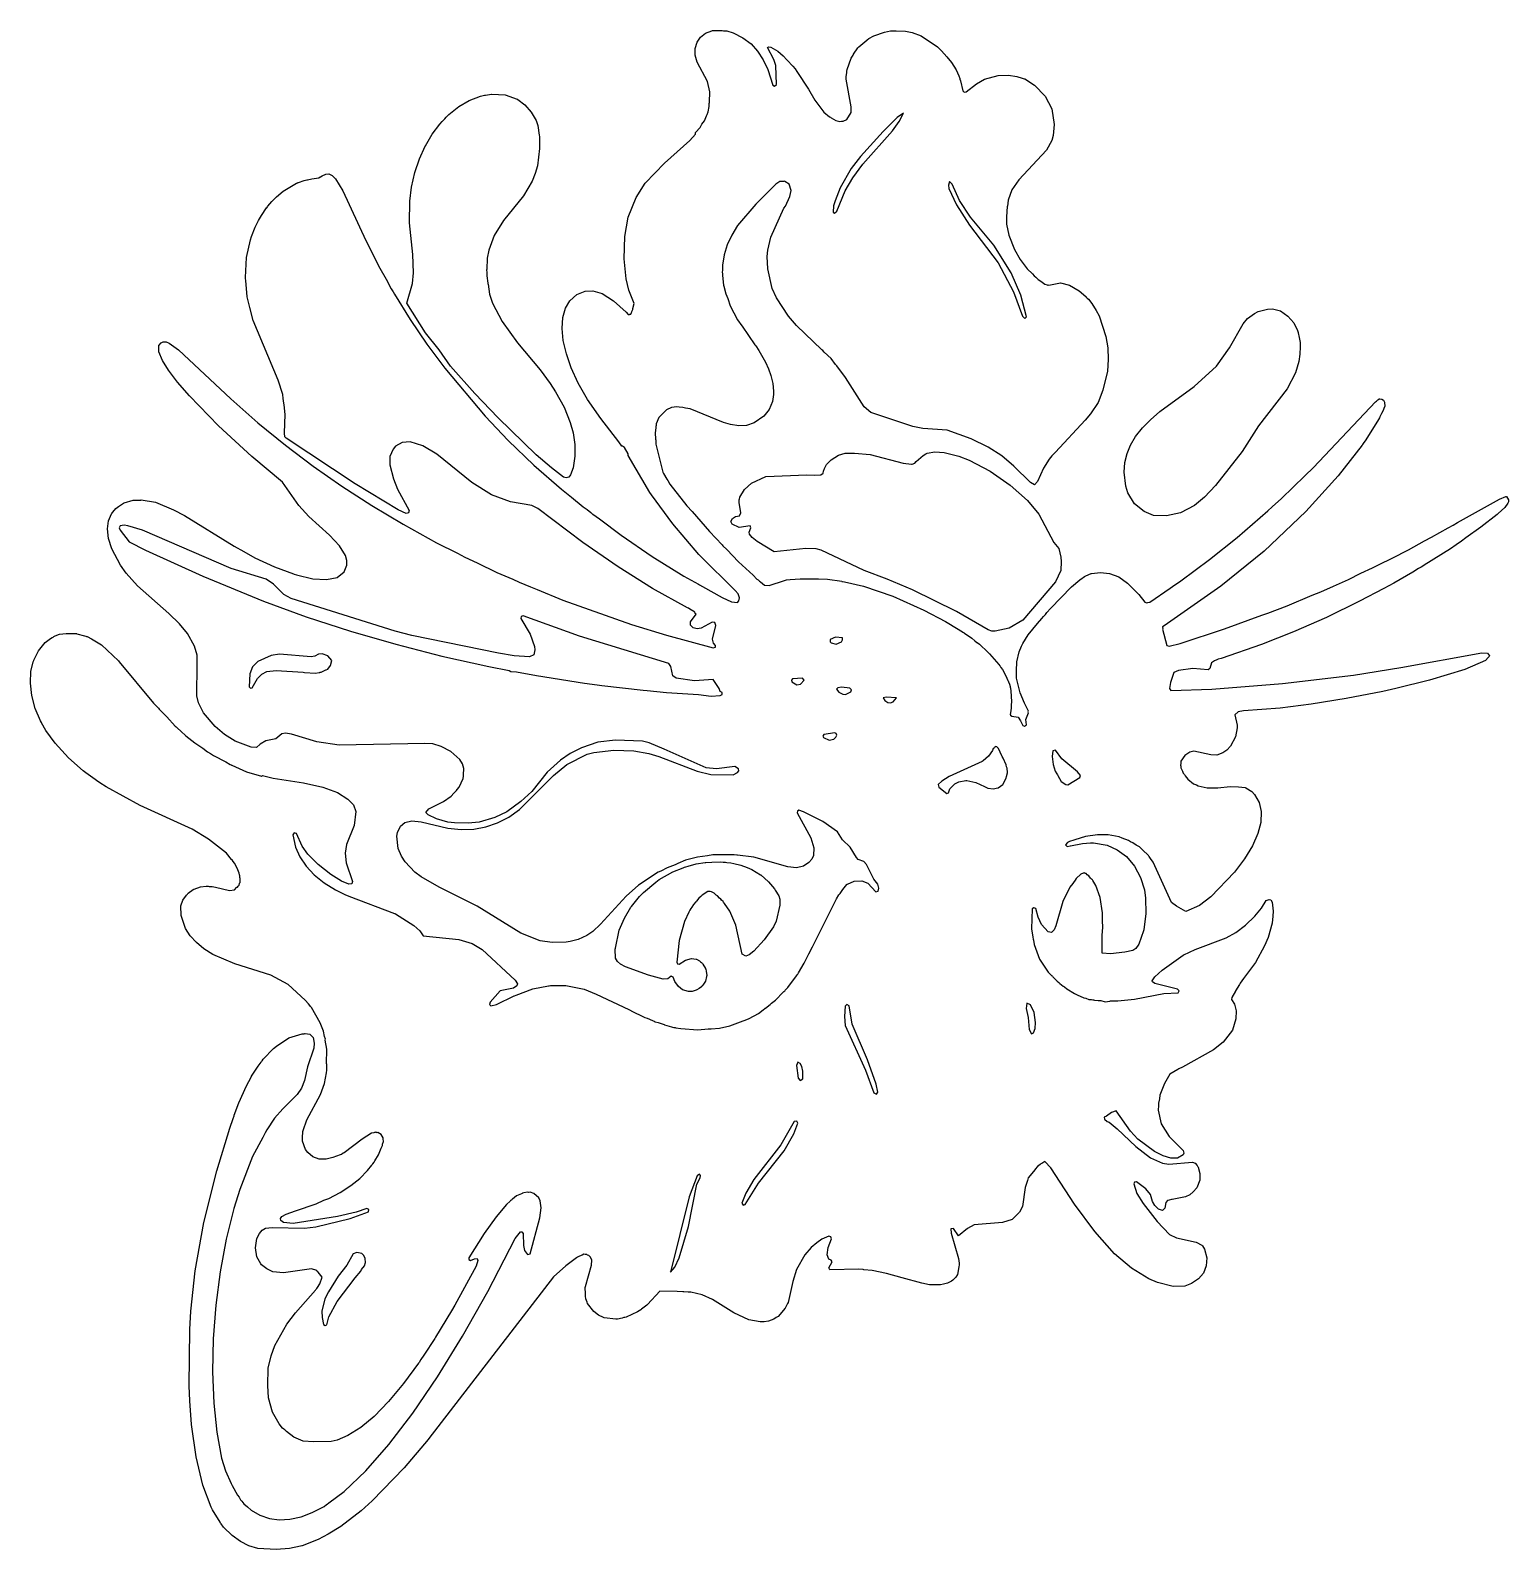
# Model space of a CAD drawing. Header units: millimetres. Extents: x 0 to 291, y 0 to 300.
import ezdxf

# ---------------------------------------------------------------- set-up
doc = ezdxf.new("R2010")
doc.units = ezdxf.units.MM
doc.layers.add('CUT', color=7, linetype='CONTINUOUS')

msp = doc.modelspace()

# ---------------------------------------------------------------- linework, layer by layer
at = {"layer": 'CUT'}
for points in [[(27.442, 184.8209), (21.2664, 190.222), (19.0372, 192.7377), (17.917, 194.2904), (16.191, 197.5139), (15.5874, 199.5594), (15.3859, 201.447), (15.5834, 203.0758), (16.1706, 204.4316), (16.2376, 204.5257), (16.3502, 204.6837), (16.352, 204.6864), (16.4081, 204.7651), (17.0275, 205.4773), (17.4974, 205.8928), (18.5138, 206.5166), (18.6778, 206.6054), (20.4364, 207.1133), (20.8288, 207.1339), (21.2135, 207.1434), (21.7426, 207.1563), (21.9208, 207.1607), (22.0104, 207.1629), (24.8057, 206.7116), (28.3941, 205.2298), (30.5159, 204.1034), (40.3004, 198.0426), (42.2346, 197.0043), (44.4151, 195.7703), (48.2509, 193.9664), (52.0181, 192.5897), (52.139, 192.5638), (52.5986, 192.3969), (55.8208, 191.6455), (58.5251, 191.4785), (60.6125, 191.9173), (62.029, 192.9959), (62.551, 194.331), (62.5212, 195.2624), (62.2627, 196.2007), (61.1093, 198.1393), (59.115, 200.2288), (55.0565, 203.9248), (53.0683, 206.0774), (49.8492, 210.6455), (43.8195, 215.7547), (37.2316, 221.7827), (31.4902, 227.7213), (29.1789, 230.3952), (27.3932, 232.7418), (26.1961, 234.6671), (25.4822, 236.3551), (25.482, 237.5989), (25.9048, 238.1436), (26.3572, 238.3521), (26.7714, 238.3522), (26.8411, 238.3416), (26.845, 238.341), (26.856, 238.3393), (26.9276, 238.3284), (27.5255, 238.0664), (29.3247, 236.7364), (39.6505, 227.1055), (45.0148, 222.3991), (50.412, 217.9889), (55.8739, 213.8428), (61.5464, 209.8852), (67.4365, 206.1013), (73.6255, 202.3816), (80.1974, 198.7342), (84.3506, 196.6803), (85.763, 195.9018), (88.1937, 194.7799), (92.111, 192.8427), (95.2046, 191.5439), (96.4573, 190.9657), (98.7433, 190.0579), (99.6777, 189.6513), (100.0234, 189.5208), (105.0606, 187.4059), (118.6125, 182.6364), (125.4915, 180.4969), (134.7227, 177.9966), (135.153, 178.1729), (135.1861, 178.5051), (134.7741, 178.9779), (134.5525, 179.7649), (135.23, 182.4402), (135.0411, 183.032), (134.4882, 183.0558), (132.3386, 181.902), (131.5755, 181.7985), (130.741, 181.9884), (130.2555, 182.4801), (130.272, 183.1307), (131.3746, 184.635), (131.1653, 184.8237), (131.0779, 185.0546), (130.5493, 185.3791), (130.473, 185.4479), (130.0959, 185.6575), (129.8373, 185.8162), (129.6311, 185.9158), (122.7665, 189.7307), (115.962, 193.9917), (109.0376, 198.806), (100.173, 205.4611), (98.9581, 206.0848), (94.7985, 206.781), (91.0633, 208.1527), (87.1873, 210.6389), (80.2572, 216.2234), (77.5025, 217.8481), (75.0044, 218.5978), (73.4156, 218.4729), (72.1441, 217.754), (71.6413, 217.2043), (71.0282, 215.7345), (70.9905, 214.1091), (71.6983, 211.3473), (72.526, 209.3287), (74.7995, 205.1076), (74.6729, 204.6146), (74.188, 204.5315), (72.6632, 205.2441), (64.181, 210.3592), (50.5872, 219.3352), (50.3204, 219.6288), (50.212, 220.3227), (50.3401, 224.0656), (50.2881, 224.5079), (50.2713, 225.3729), (49.978, 227.1515), (49.9771, 227.1544), (49.8818, 227.9653), (48.9994, 230.8035), (44.0554, 242.5091), (43.3779, 245.0793), (42.8921, 247.2293), (42.6009, 250.3978), (42.5843, 250.7918), (42.5791, 250.9169), (42.577, 250.9668), (42.5763, 250.9843), (42.7681, 254.9278), (43.5297, 258.4314), (43.7455, 259.096), (44.4849, 260.9133), (45.107, 262.2521), (45.7025, 263.2198), (46.7228, 264.7508), (46.7297, 264.7592), (46.8655, 264.9244), (46.9742, 265.0567), (47.7432, 265.9923), (48.1173, 266.4061), (48.6366, 266.8862), (49.9837, 268.0553), (52.636, 269.6072), (52.6928, 269.6318), (52.8499, 269.6999), (52.8993, 269.7214), (52.9811, 269.7568), (54.0923, 270.1107), (54.3485, 270.1678), (54.6682, 270.2391), (54.7761, 270.2632), (55.6498, 270.458), (57.0106, 270.6787), (57.2849, 270.8226), (57.3508, 270.8373), (57.6677, 271.0234), (58.3802, 271.3972), (58.9901, 271.4645), (59.6283, 271.1364), (60.2854, 270.4774), (61.7134, 268.0835), (66.2877, 258.2766), (69.0255, 252.8672), (70.2613, 250.6625), (71.2509, 248.7759), (71.631, 248.2188), (71.9118, 247.7178), (75.0049, 242.7483), (78.271, 237.8991), (81.8133, 233.1432), (89.7539, 223.687), (94.3272, 218.8841), (99.394, 214.0482), (104.8549, 209.3113), (106.8267, 207.7227), (109.0979, 205.8249), (109.8818, 205.2611), (110.6027, 204.6803), (110.8941, 204.4641), (111.0076, 204.3447), (112.2925, 203.4222), (112.3045, 203.4178), (116.5922, 200.2371), (122.7128, 196.0576), (128.9461, 192.166), (131.8033, 190.5691), (132.0283, 190.4284), (132.5889, 190.13), (136.4761, 187.9574), (138.3558, 187.0836), (139.4884, 186.977), (139.7544, 187.2801), (139.8875, 187.8956), (139.6456, 188.6949), (139.4041, 188.9373), (139.3985, 188.9597), (139.3094, 189.0323), (131.9122, 196.4537), (126.785, 202.4407), (122.5463, 208.1902), (122.2609, 208.6335), (117.9693, 215.9297), (117.9593, 216.2712), (117.2674, 217.5232), (116.872, 217.7868), (116.7384, 217.7746), (116.1451, 218.6474), (112.5828, 223.2331), (109.9732, 226.9662), (108.1235, 230.2027), (106.7535, 233.2129), (105.804, 235.9959), (105.1732, 238.5788), (104.9337, 240.9773), (105.0765, 243.1255), (105.6098, 244.9507), (106.4719, 246.4472), (107.8182, 247.66), (109.4704, 248.3446), (110.9765, 248.3976), (112.8084, 247.8922), (115.043, 246.4284), (117.555, 244.1723), (117.9922, 243.7065), (118.223, 243.7525), (118.2286, 243.7496), (118.2375, 243.7554), (118.4772, 243.8032), (118.5414, 243.9529), (118.6056, 243.9946), (118.6919, 244.3038), (118.877, 244.7352), (118.8615, 244.9108), (119.1293, 245.8695), (118.1263, 248.5145), (117.592, 250.7766), (117.1893, 254.7195), (117.2896, 259.1252), (117.9866, 262.9095), (119.5561, 266.7831), (121.3432, 269.5966), (125.0904, 273.5451), (130.1164, 278.0126), (131.2366, 279.2316), (131.2619, 279.5853), (132.1381, 280.555), (132.4915, 281.202), (133.0074, 281.8624), (133.4188, 282.8997), (133.4857, 283.0222), (133.5051, 283.1173), (133.7255, 283.6732), (133.9242, 284.7099), (133.9511, 285.3031), (133.9918, 285.5027), (133.9643, 285.594), (134.0543, 287.579), (133.5678, 289.6541), (131.5681, 293.4231), (131.1951, 294.8118), (131.1929, 296.1525), (131.5364, 297.3636), (132.2101, 298.3908), (133.2196, 299.187), (134.4337, 299.6338), (134.5919, 299.6676), (135.708, 299.7179), (136.3277, 299.6767), (136.4739, 299.667), (136.778, 299.6468), (137.394, 299.6059), (137.4198, 299.6014), (138.6693, 299.2358), (140.5813, 298.2493), (142.2024, 297.0585), (143.4585, 295.6386), (144.5711, 293.9182), (145.504, 291.9818), (146.4611, 288.9429), (146.7864, 288.7195), (147.2017, 289.0706), (147.0679, 292.7731), (146.6997, 293.9935), (145.4339, 296.3256), (145.6136, 296.4732), (146.0886, 296.3999), (147.4853, 295.6232), (148.5132, 294.7041), (149.2543, 293.9006), (149.3137, 293.8362), (149.3186, 293.8309), (150.4111, 292.6463), (150.8492, 292.1318), (151.2077, 291.6292), (153.503, 288.1201), (154.7797, 285.9563), (156.506, 283.6204), (157.635, 282.6884), (157.8661, 282.5827), (157.9823, 282.4784), (158.8741, 281.9459), (159.6826, 281.7637), (160.0044, 281.8379), (160.321, 281.8201), (161.0327, 282.1556), (161.876, 283.5594), (161.8958, 284.6281), (160.9104, 290.1128), (160.9103, 290.4486), (160.9103, 290.5266), (160.9103, 290.5456), (160.9103, 290.5469), (161.0279, 291.4479), (161.0464, 291.5528), (161.0581, 291.6191), (161.0708, 291.6907), (161.1261, 292.0044), (161.8974, 294.2391), (162.2894, 294.8589), (162.3245, 294.9143), (162.3596, 294.9699), (162.3862, 295.012), (163.2466, 296.2895), (163.4097, 296.4643), (164.9843, 297.8208), (165.0557, 297.8718), (165.3981, 298.1166), (166.3913, 298.6722), (168.4882, 299.3843), (169.6429, 299.6329), (169.6448, 299.6331), (169.6492, 299.6335), (169.6507, 299.6336), (169.6694, 299.6353), (170.8029, 299.6354), (172.6233, 299.5505), (173.9139, 299.3035), (175.6943, 298.6169), (178.893, 296.5068), (179.7309, 295.6889), (180.7835, 294.5029), (181.7015, 293.3579), (182.5748, 291.9371), (183.1178, 290.7364), (183.2958, 290.24), (183.3305, 290.143), (183.3509, 290.0861), (183.4621, 289.776), (183.9414, 287.8033), (184.1691, 287.5494), (184.5424, 287.5933), (186.5799, 289.1984), (188.1613, 290.1208), (190.8958, 290.8409), (192.9108, 290.8739), (194.5517, 290.6433), (195.5966, 290.3286), (196.0166, 290.197), (196.0917, 290.1571), (196.0918, 290.1571), (196.0944, 290.1557), (196.1181, 290.1431), (198.0283, 288.9412), (200.1427, 286.7856), (201.4405, 284.2565), (201.8845, 281.2002), (201.6875, 279.0171), (201.4339, 278.0147), (200.3837, 276.1276), (194.9273, 270.2778), (193.5502, 268.2727), (192.8506, 266.2519), (192.7177, 265.0812), (192.6635, 265.014), (192.4967, 262.9488), (192.5429, 262.3443), (192.5315, 261.5291), (192.9784, 259.337), (194.082, 256.5414), (195.2345, 254.5632), (196.5756, 252.7348), (197.6191, 251.7237), (197.9487, 251.3316), (198.2894, 251.0742), (198.7509, 250.6271), (199.3144, 250.3001), (200.0801, 249.7217), (200.549, 249.5835), (200.6347, 249.5338), (200.6861, 249.5432), (200.8334, 249.4997), (203.1885, 249.9731), (204.9532, 249.5093), (206.8237, 248.4187), (208.1287, 247.2622), (208.2169, 247.1759), (208.2467, 247.1467), (208.4283, 246.9688), (208.6731, 246.7291), (209.3333, 245.8647), (210.2021, 244.5378), (210.8029, 243.487), (212.1221, 239.398), (212.4616, 237.1252), (212.5589, 234.8265), (212.3894, 232.5283), (211.5319, 228.836), (210.5789, 226.3642), (209.1, 224.1297), (208.0299, 222.8897), (202.1492, 216.5784), (201.5211, 215.9218), (201.4734, 215.8531), (200.8998, 215.2375), (199.7799, 213.4257), (198.623, 210.7864), (198.0092, 210.1393), (197.2515, 210.6142), (193.9786, 213.8528), (191.6207, 215.8479), (188.9365, 217.5619), (185.5371, 219.213), (180.8296, 220.9367), (176.0352, 221.267), (174.0511, 221.668), (165.7774, 224.3828), (164.5008, 225.5469), (160.8191, 231.3333), (159.0583, 233.5951), (158.9082, 233.8044), (158.8249, 233.895), (157.9347, 235.0386), (156.592, 236.3229), (156.3162, 236.6227), (156.1147, 236.7794), (151.1263, 241.5509), (149.535, 243.3725), (147.1717, 247.0267), (146.3691, 248.8592), (145.4573, 252.7346), (145.3585, 255.17), (145.495, 256.4117), (146.0986, 258.9828), (148.6229, 264.7024), (148.9617, 265.0977), (149.8183, 267.0085), (150.1149, 268.1617), (149.7195, 269.4136), (148.8395, 269.9479), (148.8363, 269.9506), (148.8351, 269.9506), (148.797, 269.9737), (148.5858, 269.9435), (147.8801, 269.9236), (147.0438, 269.4397), (143.0908, 265.4869), (139.5347, 261.2683), (138.3633, 259.3744), (137.4882, 257.4235), (136.8728, 255.4663), (136.5524, 253.454), (136.5384, 252.4703), (136.4884, 252.076), (136.5279, 251.7313), (136.5238, 251.4419), (136.7768, 249.4496), (136.7968, 249.3864), (136.8082, 249.2871), (137.2297, 247.8175), (137.5969, 246.8581), (138.059, 245.3976), (139.529, 242.6598), (140.3706, 241.4562), (140.3957, 241.4093), (142.9326, 237.7193), (143.0896, 237.5673), (143.7443, 236.6309), (145.0525, 234.3417), (145.6018, 233.0185), (146.0936, 231.6696), (146.4995, 230.1433), (146.6076, 228.6276), (146.5968, 228.1899), (146.5937, 228.0673), (146.5921, 227.999), (146.5908, 227.9471), (146.3985, 226.57), (145.7535, 225.0032), (144.6793, 223.653), (142.8149, 222.3537), (141.2992, 221.86), (139.772, 221.7629), (138.1062, 222.0248), (136.7415, 222.4626), (130.173, 225.1334), (129.2403, 225.281), (128.7447, 225.4218), (128.0101, 225.4757), (127.5731, 225.5448), (126.4945, 225.3669), (125.5025, 224.9491), (124.0347, 223.4369), (123.5097, 222.1485), (123.4674, 221.7651), (123.4389, 221.6982), (123.4326, 221.449), (123.3101, 220.3389), (123.3765, 219.2478), (123.3725, 219.0891), (123.391, 219.0104), (123.4428, 218.1581), (124.7714, 212.6802), (124.9489, 212.3802), (124.9498, 212.3767), (125.5836, 211.2428), (125.7667, 210.9986), (126.1952, 210.2748), (129.5561, 206.0236), (130.5524, 204.8786), (130.5564, 204.8701), (130.5607, 204.8691), (133.9653, 200.9567), (136.4824, 198.339), (136.6197, 198.1384), (137.376, 197.4096), (139.7214, 194.9706), (142.5912, 192.3563), (143.3067, 191.5803), (143.6128, 191.4003), (143.8636, 191.1587), (144.0122, 191.0617), (144.7959, 190.3477), (145.7172, 190.3184), (148.7643, 191.3167), (149.1403, 191.3958), (149.9108, 191.4757), (151.8436, 191.6388), (155.4784, 191.6183), (157.2192, 191.5321), (160.0365, 191.1357), (160.0871, 191.1275), (160.1843, 191.1118), (160.2152, 191.1067), (160.6056, 191.0434), (164.3155, 190.179), (170.132, 188.1953), (176.2304, 185.4592), (180.5231, 183.2141), (183.0098, 181.7176), (184.0577, 181.0521), (184.1842, 180.9718), (184.2543, 180.9273), (184.2725, 180.9157), (185.6692, 179.9053), (186.2756, 179.4292), (186.6871, 179.1063), (186.707, 179.0907), (187.1821, 178.7177), (188.8419, 177.1973), (189.1941, 176.8401), (190.9942, 174.7654), (191.1785, 174.5028), (191.2358, 174.4211), (191.4312, 174.1427), (191.7064, 173.7506), (192.4585, 172.3684), (192.7411, 171.7163), (192.7684, 171.6533), (192.9111, 171.3242), (193.1212, 170.8394), (193.2522, 170.3806), (193.2649, 170.2983), (193.2687, 170.2742), (193.2942, 170.1096), (193.3885, 169.5009), (193.5303, 167.4194), (193.4682, 166.7381), (193.4302, 166.3223), (193.4136, 166.1409), (193.3699, 165.6619), (193.2666, 164.8216), (193.2954, 164.7989), (193.2912, 164.7564), (193.5416, 164.528), (194.7889, 164.3362), (195.2903, 163.6445), (195.7446, 162.7183), (196.0757, 162.5717), (196.4276, 162.8648), (196.2994, 163.8713), (196.8721, 165.238), (196.7993, 165.409), (196.8771, 165.5455), (196.0697, 167.1239), (195.2128, 169.1379), (194.5162, 172.0755), (194.5, 173.5127), (194.5668, 175.2384), (194.9973, 177.2085), (195.4491, 178.3313), (195.7493, 178.9092), (196.8147, 180.5663), (198.6055, 182.8459), (199.4482, 183.8305), (199.7778, 184.1921), (200.1729, 184.6253), (200.4772, 184.959), (201.2158, 185.7689), (205.3572, 190.0701), (206.9826, 191.4535), (207.4456, 191.7582), (207.6228, 191.8748), (207.9135, 192.0661), (208.1511, 192.2224), (209.2081, 192.6649), (209.2469, 192.6795), (211.0172, 192.891), (212.8388, 192.6923), (214.6418, 191.9995), (216.3571, 190.7901), (218.6032, 188.5614), (219.7801, 187.0175), (220.1758, 186.8736), (220.3597, 186.9466), (220.3759, 186.9365), (220.731, 187.0436), (224.7884, 189.7608), (225.2245, 190.0822), (226.8835, 191.2008), (232.4865, 195.4193), (237.9507, 199.7645), (244.0327, 205.0246), (244.8648, 205.817), (246.6747, 207.4356), (251.2939, 211.9388), (252.9918, 213.5555), (265.2561, 226.5304), (265.3972, 226.6607), (265.6944, 226.9122), (265.8726, 227.0286), (265.9091, 227.0525), (265.9469, 227.0772), (265.9789, 227.0981), (266.0605, 227.1114), (266.4988, 227.0394), (266.7884, 226.808), (266.9824, 226.452), (266.9967, 226.4256), (266.9971, 226.425), (266.9979, 226.4236), (267.0471, 225.6112), (267.0408, 225.5897), (267.0357, 225.5721), (267.0304, 225.5541), (267.0159, 225.5045), (266.6809, 224.6748), (266.4323, 224.1847), (266.1034, 223.5364), (266.0109, 223.3541), (265.8521, 223.0411), (263.3276, 219.0145), (262.8255, 218.3138), (262.689, 218.1233), (262.676, 218.1051), (262.5828, 217.975), (257.8735, 211.9468), (251.5065, 204.9205), (243.3209, 197.0658), (234.7841, 190.1771), (223.5747, 182.3872), (223.5546, 182.3432), (223.2757, 182.1461), (223.3199, 181.8299), (223.2491, 181.675), (224.0942, 178.4597), (224.55, 178.3467), (226.7334, 178.8515), (235.472, 181.7427), (242.8016, 184.4522), (243.6133, 184.7421), (243.9847, 184.8896), (247.8486, 186.3179), (252.7752, 188.3794), (254.478, 189.0554), (256.9404, 190.203), (259.9077, 191.5236), (262.3404, 192.7197), (264.6183, 193.7814), (264.6398, 193.7912), (264.6462, 193.7944), (264.6468, 193.7947), (264.6477, 193.7951), (269.8166, 196.3632), (270.4277, 196.696), (271.7497, 197.346), (274.9146, 199.1176), (276.2608, 199.8155), (279.5215, 201.6486), (280.5072, 202.1855), (281.405, 202.7075), (289.6536, 207.3449), (290.92, 207.8453), (290.9401, 207.846), (291.0216, 207.8288), (291.4613, 207.2226), (291.4404, 206.7796), (291.3002, 206.5611), (290.6872, 205.7007), (289.4145, 204.5051), (289.2201, 204.3317), (285.9935, 201.7761), (283.031, 199.6823), (282.1647, 199.07), (281.139, 198.3451), (280.0289, 197.5605), (274.8207, 194.3132), (274.7376, 194.2621), (274.2411, 193.9569), (273.7303, 193.6428), (272.6133, 192.956), (268.8583, 190.7842), (266.8684, 189.7129), (262.1015, 187.1934), (255.5718, 184.0272), (249.0601, 181.1516), (242.7917, 178.6776), (234.8481, 175.9511), (234.2241, 175.7888), (233.9854, 175.655), (233.476, 175.4801), (232.9297, 175.0518), (232.5673, 173.97), (232.2641, 173.7088), (229.2104, 173.9213), (226.3892, 173.5373), (225.4591, 173.1339), (224.809, 171.204), (224.6459, 169.9836), (224.8798, 169.6313), (232.9921, 169.8615), (246.9196, 170.9808), (260.9116, 172.6597), (270.2383, 174.1427), (286.1742, 177.0405), (287.3143, 176.9632), (287.707, 176.4431), (287.6873, 176.4185), (287.5969, 176.3145), (287.4829, 176.1833), (287.4162, 176.1065), (286.904, 175.5169), (282.8511, 173.7676), (275.8893, 171.6232), (269.2266, 169.9963), (266.6502, 169.4064), (259.4357, 168.0292), (252.5377, 166.9401), (246.4358, 166.1486), (239.2141, 165.6225), (238.1421, 165.4055), (237.5022, 164.8025), (237.9578, 162.775), (237.9818, 162.2423), (237.6268, 160.4774), (236.6518, 158.6138), (235.9096, 157.8615), (235.1245, 157.3166), (235.1139, 157.3097), (233.9726, 156.8898), (232.789, 156.9567), (229.4498, 157.6806), (228.6345, 157.445), (227.6313, 156.7886), (226.8956, 155.6721), (226.8934, 155.2118), (226.8335, 154.8752), (226.8909, 154.7043), (226.8892, 154.3531), (227.2288, 153.6985), (227.3518, 153.3324), (227.5645, 153.0514), (227.6259, 152.9329), (227.7538, 152.8012), (228.2688, 152.121), (229.3766, 151.2011), (229.9873, 151.0194), (230.314, 150.8413), (232.047, 150.4606), (234.1901, 150.4556), (236.6049, 150.6961), (238.2488, 150.6544), (239.532, 150.4718), (239.6903, 150.4152), (240.8362, 149.695), (241.3621, 149.1298), (242.3318, 147.5471), (242.7323, 145.7537), (242.6628, 143.6243), (242.0677, 141.4457), (240.9885, 139.0238), (239.4294, 136.4733), (237.4304, 133.8187), (232.8098, 128.9318), (230.55, 127.2705), (227.8236, 126.0503), (225.9951, 127.0831), (225.0526, 127.8668), (221.4414, 135.751), (220.8889, 136.4826), (220.6324, 136.9144), (220.5631, 136.9763), (220.5151, 137.0724), (219.3234, 138.1981), (219.0511, 138.4697), (218.9929, 138.5103), (218.6972, 138.7896), (218.0653, 139.1574), (217.4399, 139.5938), (216.9833, 139.7873), (216.5701, 140.0278), (215.3394, 140.4843), (215.3383, 140.4846), (214.7195, 140.7469), (212.5431, 141.1436), (210.4346, 141.1428), (208.062, 140.8191), (205.9527, 140.2057), (205.7602, 140.1089), (204.9046, 139.8687), (204.5092, 139.6711), (204.1468, 139.1769), (204.4763, 138.8803), (205.0578, 139.0285), (205.139, 138.9735), (207.4883, 139.4518), (209.086, 139.5829), (209.6912, 139.5835), (212.3661, 139.1176), (214.3058, 138.2348), (216.1578, 136.88), (217.7301, 134.9769), (218.9019, 132.7681), (219.6967, 130.3213), (219.9192, 128.7087), (219.9731, 125.6436), (219.5814, 122.4604), (219.5368, 122.2192), (218.5627, 119.6357), (218.0189, 118.787), (217.4137, 118.3828), (215.8566, 118.0183), (213.0394, 117.7495), (211.3804, 117.8185), (211.3966, 121.3665), (211.4815, 122.8768), (211.41, 124.2795), (211.4169, 125.8005), (210.9644, 128.7925), (210.1293, 131.1523), (209.5571, 132.1448), (209.434, 132.2712), (209.396, 132.3433), (209.3109, 132.4283), (209.3098, 132.4303), (209.2992, 132.4401), (209.0774, 132.6617), (208.7227, 133.1163), (208.4124, 133.3195), (208.1843, 133.5535), (208.039, 133.564), (207.8657, 133.6774), (207.7053, 133.6167), (207.6991, 133.6188), (207.6877, 133.61), (207.6418, 133.5926), (207.6367, 133.593), (207.6238, 133.5858), (207.1338, 133.4001), (206.2332, 132.534), (206.0166, 132.2095), (205.6918, 131.7897), (205.5643, 131.5562), (204.9748, 130.8464), (203.6469, 128.0529), (202.2599, 123.2048), (201.9198, 122.4289), (201.4048, 121.9414), (200.7517, 122.0805), (199.4308, 123.5022), (198.7823, 124.925), (198.2758, 126.6743), (197.9057, 126.816), (197.603, 126.5603), (197.4701, 122.6622), (197.7259, 121.0169), (197.7623, 120.5838), (197.8222, 120.3973), (197.9553, 119.5415), (199.0375, 116.656), (200.7569, 114.1006), (201.4822, 113.3762), (201.4829, 113.3753), (201.4852, 113.3733), (201.5728, 113.2858), (201.6495, 113.181), (201.9228, 112.9362), (202.5187, 112.3411), (202.8408, 112.0877), (203.0487, 111.8741), (203.7138, 111.366), (203.8252, 111.2656), (203.9181, 111.2099), (204.4186, 110.8275), (205.8844, 109.8965), (206.1755, 109.7771), (206.4295, 109.6244), (207.7323, 109.0685), (208.1368, 108.9728), (208.7143, 108.736), (209.2589, 108.7074), (209.5212, 108.6454), (209.6453, 108.6405), (209.8771, 108.5812), (210.5831, 108.5454), (210.7005, 108.5196), (211.0921, 108.5108), (211.0985, 108.5038), (211.988, 108.2403), (212.9105, 108.3721), (213.0281, 108.4676), (213.6793, 108.4531), (213.7761, 108.4774), (214.4625, 108.4503), (217.7724, 108.7747), (223.5166, 109.9296), (226.3726, 110.0355), (226.5315, 110.4405), (226.2433, 110.7455), (221.7241, 111.8908), (221.269, 112.1707), (221.2272, 112.4278), (221.7684, 113.1772), (223.1917, 114.4672), (227.2981, 117.4461), (227.4224, 117.505), (227.4529, 117.5194), (227.4591, 117.5223), (227.4676, 117.5263), (229.6768, 118.5529), (235.8142, 120.8825), (237.7172, 121.9014), (239.6132, 123.3477), (241.4455, 125.1124), (242.7712, 126.7254), (243.7102, 128.2234), (244.2699, 128.4451), (244.6126, 128.3365), (244.8804, 127.8969), (245.0772, 126.1537), (245.0303, 125.1607), (244.8656, 123.7483), (244.082, 120.933), (243.3841, 119.2679), (241.5573, 116.0085), (239.2514, 112.8333), (238.589, 111.9504), (238.485, 111.7781), (238.4822, 111.7743), (238.4403, 111.704), (237.6511, 110.3973), (237.6453, 110.3731), (236.8979, 109.1217), (236.8616, 108.7085), (237.4591, 107.7732), (237.7641, 106.4869), (237.7252, 104.9281), (237.0356, 102.6519), (235.2091, 100.2944), (233.2978, 98.814), (227.2019, 95.3954), (226.4711, 95.0196), (226.303, 94.8913), (224.6957, 93.99), (223.6647, 92.1803), (222.7444, 89.8618), (222.6519, 89.1177), (222.4805, 88.2576), (222.495, 87.8546), (222.3806, 86.9343), (222.9905, 84.2387), (224.5839, 81.7471), (227.3388, 78.9521), (227.4849, 78.4326), (227.3319, 78.1179), (226.2106, 77.4643), (224.8815, 77.4579), (223.3753, 77.9329), (221.7119, 78.7507), (218.418, 81.2212), (216.9192, 82.7831), (214.0987, 86.7532), (213.2259, 86.4531), (212.2238, 85.6979), (211.7904, 85.5403), (211.8562, 85.1449), (212.3834, 84.6837), (212.7309, 84.5399), (214.3316, 83.2289), (218.015, 79.7431), (220.8897, 77.5017), (223.2738, 76.4654), (224.5242, 76.2627), (229.1587, 76.6858), (229.6797, 76.4782), (230.0991, 76.0003), (230.1736, 75.8575), (230.1845, 75.8367), (230.2146, 75.779), (230.2792, 75.6553), (230.597, 74.4433), (230.6021, 74.4077), (230.6289, 73.3045), (230.6028, 73.082), (229.9959, 71.6122), (229.3019, 70.8313), (228.6662, 70.2276), (227.8098, 69.7937), (225.1453, 69.294), (225.0344, 69.3103), (224.5717, 69.1883), (224.5689, 69.1859), (224.2338, 69.123), (223.8947, 68.6991), (223.7054, 67.588), (223.2834, 67.1536), (222.4471, 67.4106), (221.7649, 68.0916), (221.2756, 68.9071), (220.9076, 70.2599), (219.9956, 71.4346), (218.1094, 72.7544), (217.7461, 72.7095), (217.5805, 72.3831), (218.1947, 70.5025), (219.4713, 68.5323), (222.226, 64.99), (224.6317, 62.4188), (225.9975, 61.7203), (229.9141, 60.8964), (231.0045, 60.3203), (231.1382, 60.1675), (231.5048, 59.532), (231.5144, 59.5154), (231.9625, 57.7716), (231.8667, 56.2035), (231.3306, 54.8067), (230.3638, 53.6761), (228.9667, 52.7447), (227.6875, 52.2254), (225.344, 52.16), (222.248, 52.9506), (220.5762, 53.6834), (217.158, 55.7932), (213.8107, 58.6124), (209.9173, 62.9679), (205.9169, 68.3566), (201.2282, 75.5186), (200.0882, 76.7913), (199.4619, 76.3791), (199.2938, 76.3073), (199.1414, 76.1682), (198.6079, 75.817), (198.1967, 75.3059), (198.1834, 75.2937), (198.1458, 75.2425), (196.8002, 73.5696), (196.7191, 73.3015), (196.7102, 73.2894), (196.6425, 73.0484), (196.2191, 71.6489), (195.638, 67.9209), (195.0758, 66.8158), (193.6056, 65.3902), (191.7428, 64.7396), (186.1159, 64.2817), (184.8449, 63.6021), (183.0876, 62.1385), (182.0961, 63.566), (181.5446, 63.5071), (181.5867, 62.652), (183.0543, 57.6459), (183.1663, 56.7625), (183.1717, 56.7051), (183.1676, 56.6056), (183.1625, 56.4829), (183.1594, 56.4098), (183.1436, 56.0292), (182.8582, 54.5208), (182.5325, 54.0202), (182.3812, 53.8631), (182.3184, 53.7979), (182.2188, 53.6945), (181.9393, 53.4043), (181.7014, 53.1948), (180.8735, 52.8259), (180.0753, 52.5993), (179.5355, 52.4997), (178.2339, 52.466), (177.927, 52.4771), (177.8774, 52.4789), (177.8535, 52.4798), (177.3745, 52.4972), (175.8008, 52.8018), (171.9464, 53.8454), (168.8513, 54.7274), (166.0477, 55.3151), (164.4114, 55.4586), (164.2853, 55.4789), (164.1788, 55.479), (163.4027, 55.547), (157.6782, 55.4646), (157.4966, 55.7995), (158.161, 57.0211), (157.9969, 57.314), (157.4799, 57.5261), (157.1892, 58.3888), (157.3874, 59.8153), (158.0156, 61.5219), (157.9257, 61.9575), (157.5353, 62.0855), (156.1426, 61.4861), (155.139, 60.7853), (153.9992, 59.8387), (152.7468, 58.4205), (151.1605, 55.4967), (150.4198, 53.1445), (149.4623, 49.019), (149.3674, 48.811), (148.8965, 47.8519), (147.5002, 46.2606), (147.1327, 46.0122), (146.6432, 45.6822), (145.5858, 45.3074), (144.7665, 45.1913), (144.7624, 45.1914), (144.7419, 45.1919), (144.6188, 45.1947), (143.9608, 45.2099), (141.7558, 45.5839), (138.7915, 46.9346), (134.5715, 49.571), (132.5155, 50.5378), (130.337, 51.0037), (129.8139, 51.0414), (128.9304, 51.1313), (128.7336, 51.1191), (127.6335, 51.1983), (124.2137, 51.2171), (121.7803, 48.5944), (121.6404, 48.4834), (121.6252, 48.4713), (121.3533, 48.2557), (120.8835, 47.883), (120.6181, 47.6725), (120.6015, 47.6594), (120.4301, 47.5234), (119.8195, 47.1752), (117.5716, 46.13), (117.3264, 46.0723), (117.0785, 46.0139), (116.7762, 45.9427), (115.8726, 45.7299), (115.5199, 45.721), (113.2642, 45.9764), (113.0794, 46.0474), (112.1239, 46.4811), (111.2139, 47.2182), (109.981, 48.7943), (109.859, 49.043), (109.6141, 49.7481), (109.5848, 50.2155), (109.5848, 50.2156), (109.5842, 50.225), (109.5524, 50.7325), (109.5159, 51.9579), (109.5578, 52.1479), (110.7316, 56.3762), (110.8268, 57.3507), (110.5546, 57.9652), (110.1938, 58.2654), (109.9505, 58.3442), (109.7974, 58.4311), (109.6164, 58.4524), (109.5518, 58.4734), (109.5077, 58.4652), (109.2078, 58.5006), (108.8963, 58.3525), (108.8047, 58.3356), (108.1196, 57.9835), (108.0105, 57.9316), (107.9928, 57.9183), (107.7746, 57.8061), (105.7032, 56.2523), (103.2175, 54.0606), (78.6942, 22.1823), (78.5554, 22.0093), (73.8328, 16.4076), (67.5022, 9.8791), (65.3748, 7.9515), (61.3545, 4.8209), (58.8324, 3.3447), (56.8617, 2.2999), (53.7057, 1.044), (53.7055, 1.0439), (53.703, 1.043), (53.6827, 1.036), (53.4147, 0.943), (51.2506, 0.4976), (48.6024, 0.2961), (44.9587, 0.5345), (43.2316, 1.0662), (41.5589, 1.922), (39.9286, 3.056), (38.2378, 4.6897), (37.7387, 5.3878), (37.7147, 5.4214), (37.6559, 5.5037), (37.5315, 5.6776), (36.0535, 8.1123), (35.7735, 8.6719), (34.1676, 13.0216), (32.8478, 18.6047), (31.9244, 24.9773), (31.5956, 29.6315), (31.4631, 32.5964), (31.5789, 43.685), (31.7614, 47.2847), (32.6199, 55.2364), (34.3685, 64.7686), (36.8752, 74.9593), (39.4671, 83.381), (40.1288, 85.2911), (40.3082, 85.8091), (40.3218, 85.8482), (40.354, 85.9412), (41.2592, 88.3752), (42.7249, 91.6729), (43.653, 93.4336), (43.689, 93.4995), (43.7099, 93.5376), (43.723, 93.5616), (43.7363, 93.5859), (45.0837, 95.5674), (45.6361, 96.3548), (45.7231, 96.4789), (45.8082, 96.6001), (46.0603, 96.9595), (48.0875, 99.0397), (48.6346, 99.5482), (51.1215, 101.1819), (53.7141, 101.9187), (53.9325, 101.9482), (54.1405, 101.9764), (54.2234, 101.9876), (54.2991, 101.9979), (55.21, 101.8775), (55.8809, 101.2116), (56.0974, 100.0893), (55.9955, 99.109), (54.7796, 95.4568), (54.2071, 92.7809), (53.6124, 91.2607), (52.7403, 89.9694), (49.8944, 87.1893), (48.294, 85.2976), (46.7686, 83.0449), (46.4276, 82.4061), (46.3368, 82.2768), (45.9419, 81.4961), (43.9504, 77.7652), (41.4295, 71.2825), (40.2737, 67.5504), (38.7616, 61.4663), (37.5785, 55.0549), (36.7259, 48.4634), (36.1994, 41.8545), (36.0673, 35.3207), (36.2966, 29.1637), (36.8869, 23.4492), (37.8362, 18.3355), (38.6286, 15.8538), (39.699, 13.3564), (39.9581, 12.9134), (40.982, 11.053), (41.2929, 10.6318), (41.5823, 10.137), (41.8621, 9.8604), (42.242, 9.3456), (42.9757, 8.7596), (43.693, 8.0506), (45.3999, 7.0586), (47.2749, 6.439), (49.2092, 6.1869), (51.2799, 6.2809), (53.5146, 6.7791), (55.7148, 7.6082), (58.0498, 8.8231), (58.5149, 9.1651), (58.6566, 9.2379), (58.9662, 9.4968), (61.9931, 11.7221), (66.2912, 15.8197), (70.8231, 21.0098), (75.5246, 27.1916), (80.3939, 34.3319), (85.33, 42.3617), (90.3006, 51.1842), (95.6972, 61.5827), (96.7276, 62.9348), (97.0228, 62.9154), (97.2457, 62.5764), (97.316, 60.2286), (97.5471, 59.2315), (98.1193, 58.4428), (98.6642, 58.5593), (100.5573, 65.6618), (100.8135, 67.6851), (100.634, 69.0386), (100.3747, 69.6295), (99.3881, 70.4992), (98.6503, 70.7353), (98.3422, 70.6928), (98.1422, 70.7295), (97.3813, 70.631), (97.1328, 70.5262), (97.0465, 70.5143), (96.9193, 70.4361), (95.9387, 70.0224), (95.1598, 69.3544), (95.0455, 69.2841), (94.9542, 69.2009), (94.8044, 69.101), (94.6967, 68.9662), (93.9783, 68.3112), (91.9366, 65.8795), (89.6005, 62.5893), (86.5731, 57.8163), (86.5759, 57.482), (86.8745, 57.266), (87.6819, 57.6358), (88.1996, 57.6429), (88.3487, 57.2968), (88.0306, 56.1502), (83.7862, 48.4502), (83.1725, 47.3746), (80.0221, 42.1439), (79.8594, 41.8965), (77.6802, 38.5974), (77.1227, 37.7535), (76.7582, 37.2016), (76.6544, 37.0445), (73.6872, 33.0033), (70.7484, 29.4688), (67.9403, 26.5625), (65.2675, 24.3528), (62.6913, 22.7995), (60.5896, 21.8621), (59.4248, 21.6169), (55.9256, 21.5135), (53.9456, 21.6554), (52.0706, 22.4461), (50.6628, 23.5607), (50.2968, 23.8801), (50.1166, 24.0373), (50.1127, 24.0407), (49.8624, 24.2591), (49.1815, 25.0804), (49.1813, 25.0806), (47.8968, 27.3863), (47.0802, 30.2388), (46.9341, 32.6184), (47.0527, 36.0399), (47.632, 38.4565), (48.3591, 40.5084), (50.73, 44.756), (52.3767, 46.9411), (56.3551, 51.447), (56.4192, 51.541), (56.6207, 51.7675), (56.7162, 51.977), (57.1982, 52.6845), (57.6391, 53.9756), (56.9067, 54.9993), (56.7049, 55.0891), (56.5883, 55.2741), (55.5762, 55.6118), (55.5427, 55.6062), (55.5416, 55.6066), (50.0264, 54.8225), (47.9608, 55.0601), (46.7835, 55.6082), (45.6828, 56.4554), (45.5726, 56.5923), (44.7785, 57.9834), (44.5103, 59.791), (44.7832, 61.6153), (44.7866, 61.6245), (45.329, 62.5948), (45.5568, 62.953), (45.8094, 63.2341), (46.496, 63.6732), (47.7897, 63.8078), (54.1821, 63.676), (56.3898, 63.9382), (63.162, 65.5416), (66.764, 66.8647), (66.8623, 67.346), (66.4483, 67.5493), (64.3347, 66.8194), (60.7139, 65.9637), (51.9707, 64.5441), (50.0607, 64.7811), (49.5323, 65.179), (49.4202, 65.5225), (49.7202, 65.9628), (50.5557, 66.4018), (52.4291, 67.0928), (56.4842, 68.4657), (57.9913, 69.1443), (58.9451, 69.4961), (61.2329, 70.6884), (63.2903, 72.0483), (65.0552, 73.4603), (66.5848, 74.9865), (67.4262, 76.0767), (67.5484, 76.2134), (67.6424, 76.3569), (67.8873, 76.6743), (68.0153, 76.9264), (68.7809, 78.0955), (69.2955, 79.4474), (69.5514, 79.9512), (69.5719, 80.1735), (69.7778, 80.7144), (69.7039, 81.2879), (69.6778, 81.3198), (69.6886, 81.4358), (69.2915, 82.0799), (68.6449, 82.477), (68.5274, 82.468), (68.4625, 82.5209), (68.3429, 82.5164), (68.2477, 82.5554), (68.1385, 82.5089), (68.0007, 82.5038), (67.8292, 82.414), (67.4169, 82.3822), (65.5473, 81.1961), (61.9691, 78.4945), (61.9433, 78.479), (61.9247, 78.4678), (61.8271, 78.4091), (61.4447, 78.179), (61.2054, 78.0701), (59.7478, 77.5599), (58.478, 77.232), (57.0647, 77.2635), (55.8437, 77.7346), (55.836, 77.7395), (54.85, 78.544), (54.8211, 78.5729), (54.4039, 79.1528), (53.7714, 80.8258), (53.8033, 81.6705), (53.8677, 82.5308), (53.8843, 82.7527), (53.8894, 82.821), (53.8969, 82.9207), (54.6477, 85.0105), (57.3503, 90.0237), (58.0936, 92.1624), (58.4902, 94.2676), (58.6127, 94.7836), (58.6131, 95.9888), (58.5349, 96.0518), (58.5754, 98.952), (58.233, 100.7291), (58.2903, 100.8963), (58.1026, 101.4062), (57.8996, 102.46), (57.2981, 104.1268), (55.5331, 107.1425), (55.3827, 107.3259), (55.2577, 107.5525), (54.9474, 107.8567), (54.3282, 108.6117), (50.9448, 111.6681), (47.5601, 113.5196), (40.4561, 115.7554), (36.1356, 117.6022), (34.3302, 118.728), (32.8678, 119.9304), (31.639, 121.2577), (30.7169, 122.7003), (29.8826, 125.2854), (29.8188, 127.1521), (30.2343, 128.3205), (30.9371, 129.2511), (31.0998, 129.4665), (31.1829, 129.5765), (31.2415, 129.6541), (32.2534, 130.367), (32.3883, 130.4422), (32.4368, 130.4692), (32.4536, 130.4786), (32.4645, 130.4846), (33.6651, 130.9103), (34.8278, 131.037), (35.1733, 131.0308), (35.3793, 131.0122), (35.3892, 131.0113), (35.5671, 130.9952), (35.9633, 130.9593), (36.6517, 130.844), (39.4271, 130.2277), (40.4197, 130.3525), (40.8617, 130.8247), (40.954, 130.8658), (41.0946, 131.0736), (41.2763, 131.2677), (41.3128, 131.3961), (41.3913, 131.5122), (41.396, 131.6387), (41.472, 131.7909), (41.4744, 131.9645), (41.4772, 131.9744), (41.4749, 132.0001), (41.4831, 132.5962), (41.4365, 132.7392), (41.4487, 133.0702), (41.3563, 133.3032), (41.3287, 133.607), (40.9296, 134.5903), (40.4063, 135.5624), (40.1227, 135.9074), (39.9064, 136.2472), (39.801, 136.2986), (38.792, 137.5257), (35.2873, 140.3475), (32.0612, 142.257), (21.786, 146.9664), (15.0685, 150.6214), (13.8377, 151.4415), (13.7633, 151.4945), (13.4672, 151.7056), (12.9626, 152.0653), (11.0776, 153.4091), (10.5568, 153.8164), (7.6556, 156.3756), (5.0376, 159.2223), (3.2289, 161.7442), (2.3661, 163.2345), (2.366, 163.2347), (2.3633, 163.2398), (2.3323, 163.2985), (2.1579, 163.6281), (1.1401, 166.0685), (0.428, 168.6163), (0.1664, 171.0442), (0.1665, 171.11), (0.2627, 173.3415), (0.7455, 175.2961), (0.8191, 175.5338), (0.8461, 175.5986), (1.7463, 177.4417), (3.0694, 179.0655), (4.143, 179.8824), (4.452, 180.0562), (4.6286, 180.1555), (4.7663, 180.233), (4.908, 180.3126), (5.0203, 180.3758), (5.0408, 180.3874), (5.0435, 180.3889), (5.8909, 180.6997), (7.2357, 180.8647), (9.0491, 180.8588), (9.0944, 180.8518), (9.2012, 180.8352), (9.231, 180.8306), (9.3211, 180.8166), (10.8347, 180.4181), (11.0704, 180.328), (11.1916, 180.2816), (11.257, 180.2566), (11.3264, 180.2301), (12.193, 179.8243), (14.1896, 178.6027), (17.5054, 175.4835), (17.6703, 175.2898), (24.4576, 167.147), (25.4017, 166.1375), (25.567, 165.9403), (27.0286, 164.3979), (28.7134, 162.5963), (28.8711, 162.4534), (29.1419, 162.1677), (29.8203, 161.5933), (30.8301, 160.6783), (31.4145, 160.2436), (32.5477, 159.2842), (34.127, 158.2262), (35.0585, 157.5333), (35.6722, 157.1909), (36.2216, 156.8228), (38.6486, 155.5302), (39.5612, 155.021), (39.7279, 154.9553), (39.7434, 154.9471), (39.7804, 154.9331), (39.8436, 154.8923), (42.7428, 153.6073), (45.7409, 152.7178), (45.8952, 152.8624), (48.0135, 152.3323), (53.9878, 151.4076), (57.808, 150.5844), (60.673, 149.5211), (62.7243, 148.2155), (63.8147, 147.0538), (64.3018, 145.7895), (64.0011, 143.0222), (62.4565, 139.2725), (62.1951, 137.5465), (62.3606, 135.6706), (63.6716, 132.0012), (63.5111, 131.5202), (62.8944, 131.4277), (61.4435, 132.0475), (59.3659, 133.3666), (56.8632, 135.3025), (54.8208, 137.385), (53.722, 138.9547), (52.6092, 141.4165), (52.1451, 141.5779), (51.8922, 141.1565), (52.4326, 138.7496), (53.2741, 136.8082), (54.4865, 135.0185), (56.1127, 133.2874), (58.0327, 131.7211), (60.3209, 130.3115), (61.866, 129.5682), (62.2575, 129.3575), (62.4373, 129.2934), (62.9398, 129.0516), (71.9276, 125.6938), (71.9917, 125.6644), (72.0431, 125.6407), (72.0707, 125.628), (72.096, 125.6164), (75.6996, 123.3193), (76.9315, 122.2184), (77.5438, 121.237), (84.5772, 120.5332), (87.2143, 119.762), (89.1798, 118.5967), (95.703, 112.54), (96.1589, 111.7905), (96.0266, 111.3796), (95.3808, 110.9822), (92.7145, 110.4325), (90.7801, 108.1755), (90.6457, 107.7383), (90.9162, 107.4527), (92.0285, 107.7473), (95.4725, 109.4074), (95.5031, 109.4202), (95.5335, 109.4329), (95.5667, 109.4468), (95.9084, 109.5895), (99.1701, 110.8179), (102.264, 111.4179), (102.3112, 111.4214), (102.3742, 111.4261), (102.4053, 111.4284), (102.628, 111.4449), (105.6698, 111.4484), (109.3216, 110.722), (111.6729, 109.7672), (118.0743, 106.7242), (118.9156, 106.2835), (120.737, 105.4584), (121.2789, 105.2008), (121.7232, 105.0117), (122.7369, 104.5525), (123.0714, 104.4377), (123.2861, 104.3463), (123.8479, 104.1714), (125.0455, 103.7606), (125.1369, 103.7393), (125.6089, 103.5626), (126.4948, 103.3472), (126.7206, 103.2768), (126.9803, 103.2291), (127.212, 103.1728), (127.3417, 103.1627), (128.3495, 102.9774), (131.6789, 102.7508), (133.7545, 102.9079), (134.0998, 102.9163), (134.3344, 102.9517), (135.9586, 103.0746), (138.0174, 103.5389), (140.6139, 104.5068), (141.0162, 104.6508), (141.0468, 104.6682), (141.8297, 104.96), (143.6249, 105.9894), (144.5482, 106.6977), (144.8804, 106.9418), (144.9383, 106.9781), (144.9992, 107.0291), (145.9434, 107.7229), (146.1988, 107.9639), (146.9678, 108.5539), (148.5252, 110.1526), (148.5954, 110.2143), (148.6438, 110.2718), (148.8302, 110.4478), (148.9026, 110.54), (149.4344, 111.0859), (151.1149, 113.3609), (151.3188, 113.6209), (151.3703, 113.7067), (151.5444, 113.9425), (152.6617, 115.8466), (153.5917, 117.7018), (154.3097, 119.076), (154.6856, 119.8837), (159.0221, 128.5335), (159.4864, 129.3322), (159.7352, 129.6224), (160.2754, 130.4258), (161.0845, 131.3939), (161.1425, 131.4313), (161.1506, 131.4365), (161.1679, 131.4476), (161.1889, 131.4612), (162.5309, 132.0687), (164.0275, 132.1056), (165.216, 131.6207), (166.7735, 129.9441), (167.2495, 130.0549), (167.3644, 130.643), (167.1687, 131.4513), (166.4022, 132.4242), (164.9176, 135.3193), (164.3763, 135.9052), (163.2949, 136.29), (162.9316, 136.6739), (161.6989, 138.7348), (160.2293, 140.2013), (159.2023, 141.7489), (156.3322, 143.8072), (152.5157, 145.7319), (151.5927, 146.0319), (151.3151, 145.8428), (151.2878, 145.5079), (153.9571, 140.5936), (154.5749, 138.5839), (154.474, 137.0714), (154.1263, 136.3852), (153.5975, 135.7113), (152.5062, 134.9663), (151.1364, 134.6863), (149.4024, 134.8496), (142.7369, 136.7612), (139.4933, 137.1718), (139.3982, 137.19), (139.3475, 137.1903), (138.8539, 137.2528), (138.4119, 137.2398), (138.2937, 137.2528), (137.8608, 137.2237), (137.2169, 137.2049), (134.6395, 137.2225), (133.5782, 137.017), (131.6246, 136.7604), (129.244, 136.1816), (127.7572, 135.5207), (127.7357, 135.5137), (127.211, 135.2864), (125.6459, 134.6966), (124.404, 134.0303), (123.8685, 133.7923), (120.0096, 131.2437), (117.5738, 129.0719), (112.4967, 123.5671), (110.9935, 122.129), (109.811, 121.3271), (108.1046, 120.5595), (106.555, 120.155), (105.7456, 120.0381), (103.0031, 119.924), (100.6308, 120.2887), (96.7987, 121.7988), (88.2141, 127.1279), (80.689, 130.8256), (77.2016, 132.8653), (75.932, 133.8316), (74.0271, 135.8721), (73.2887, 136.9853), (72.6313, 138.497), (72.3858, 140.8961), (72.4977, 141.6312), (73.0829, 142.8595), (73.9828, 143.6147), (75.3444, 143.9327), (77.1517, 143.7305), (82.433, 142.5116), (85.0283, 142.2233), (87.529, 142.2846), (89.9395, 142.7355), (92.2161, 143.5118), (94.4466, 144.6764), (96.5279, 146.1763), (103.2224, 152.8396), (105.873, 155.0595), (109.8967, 157.059), (111.179, 157.4156), (115.1259, 157.8574), (119.0794, 157.7256), (122.0362, 157.2158), (123.9977, 156.6366), (131.5702, 153.7063), (134.2475, 153.0925), (138.6784, 152.9639), (139.5271, 153.4331), (139.787, 153.7973), (139.7141, 154.1544), (138.9526, 154.6495), (135.3776, 154.1553), (133.3387, 154.3656), (125.0877, 158.0617), (122.128, 159.2977), (120.7647, 159.6637), (115.4838, 159.8216), (111.9868, 159.4336), (108.7472, 158.3214), (106.5548, 157.2073), (104.6224, 155.8866), (102.0312, 153.5261), (98.9561, 149.7268), (96.8358, 147.7405), (94.0525, 145.6869), (91.6985, 144.5776), (88.6263, 143.6856), (86.4567, 143.4807), (83.7567, 143.5466), (82.4532, 143.6857), (80.204, 144.3145), (78.5561, 145.1194), (78.0856, 145.5991), (78.711, 146.308), (81.5561, 147.7138), (83.0519, 148.7785), (83.5853, 149.3642), (84.127, 149.8899), (84.2884, 150.1361), (84.6569, 150.5407), (85.4774, 152.2608), (85.506, 152.7467), (85.5237, 152.7945), (85.5203, 152.9889), (85.5934, 154.2285), (85.304, 155.1824), (84.7771, 156.0491), (83.0422, 157.5992), (81.1056, 158.5881), (79.4697, 159.0935), (77.918, 159.1961), (61.0055, 158.8678), (56.6117, 159.4953), (51.6412, 161.0077), (50.4466, 161.203), (49.715, 161.0511), (48.5066, 160.0954), (46.5818, 159.6737), (45.4354, 159.0467), (44.7112, 158.4139), (43.6532, 158.4713), (40.4881, 159.6574), (38.4471, 160.9413), (36.5513, 162.5022), (34.2854, 165.2092), (33.2906, 167.168), (32.9489, 168.5606), (32.9985, 174.7722), (33.0457, 175.4098), (33.0051, 175.607), (33.0128, 176.5665), (32.5297, 178.3746), (31.1128, 180.8219), (29.5339, 182.7626)], [(77.9995, 276.9957), (79.3237, 279.2612), (79.3238, 279.2613), (79.3242, 279.2619), (79.3244, 279.2621), (79.3246, 279.2625), (80.8423, 281.2591), (81.3245, 281.7688), (81.6128, 282.0736), (81.8318, 282.3051), (82.1211, 282.6109), (82.6454, 283.1566), (84.5989, 284.7094), (86.6141, 285.8666), (88.8734, 286.7668), (89.3796, 286.8777), (89.6556, 286.9382), (89.6736, 286.9421), (89.8598, 286.9829), (91.0336, 287.1163), (91.0786, 287.1164), (93.7544, 286.9862), (96.1199, 286.1618), (96.1405, 286.1512), (96.1406, 286.1511), (96.1607, 286.1407), (96.1955, 286.1228), (97.5702, 285.0577), (98.8731, 283.6241), (99.8234, 281.9714), (100.1452, 280.9771), (100.4547, 279.0456), (100.467, 278.8305), (100.4736, 278.7145), (100.4774, 278.6484), (100.4813, 278.5804), (100.5099, 276.4325), (100.0806, 273.0483), (99.636, 271.5045), (99.0614, 270.0268), (97.318, 267.0995), (93.4078, 262.2561), (91.5503, 259.3149), (90.495, 256.4044), (90.1998, 254.811), (90.1352, 252.5658), (90.0732, 252.5092), (90.1195, 252.0216), (90.1003, 251.3553), (90.3204, 249.9036), (90.3311, 249.7918), (90.3471, 249.728), (90.6475, 247.7468), (91.2312, 245.9861), (93.1228, 242.3254), (96.1742, 238.1227), (100.5913, 232.8148), (102.6058, 230.1075), (103.6419, 228.4923), (105.3331, 225.4863), (106.5647, 222.4053), (107.1209, 220.3922), (107.4285, 218.0705), (107.4262, 215.777), (107.1202, 213.4993), (106.6005, 212.0999), (106.2432, 211.6795), (105.7593, 211.5156), (105.2483, 211.6559), (102.864, 213.477), (99.8593, 216.053), (92.3128, 223.3688), (87.7558, 228.1569), (82.976, 233.563), (80.7153, 236.7515), (78.0051, 240.1143), (74.3636, 245.9485), (75.445, 249.8617), (75.677, 251.9472), (75.5142, 255.5432), (74.8541, 261.8182), (74.9217, 266.0855), (75.2826, 268.8092), (75.9439, 271.6922), (76.8376, 274.4117), (77.9416, 276.8846), (77.9624, 276.9246), (77.9667, 276.9327), (77.9673, 276.9339)], [(159.0763, 264.0763), (160.7565, 268.0958), (162.2391, 270.6326), (164.2159, 273.3342), (170.0474, 279.9235), (171.3982, 281.7356), (172.1889, 283.4158), (171.0028, 282.5263), (168.2353, 279.7917), (163.7217, 274.8827), (161.8767, 272.5106), (159.7352, 268.6559), (158.7468, 266.1519), (158.4503, 265.1306), (158.3844, 263.9116), (158.648, 263.681)], [(196.4374, 243.2872), (195.3501, 247.5373), (193.4393, 251.9191), (190.0128, 257.3553), (185.4004, 262.8903), (183.2588, 266.1849), (181.8092, 269.3807), (181.2821, 269.9408), (181.0844, 269.183), (181.1832, 268.5241), (182.6658, 265.3283), (185.2356, 261.3418), (190.8694, 253.8959), (193.8676, 248.1962), (195.6796, 243.386), (196.1079, 242.9577)], [(246.5197, 244.425), (247.9677, 243.4151), (249.1241, 242.0583), (249.8514, 240.5748), (249.9665, 240.1944), (249.9848, 240.1338), (249.9867, 240.1278), (249.987, 240.1268), (250.2159, 239.1592), (250.3607, 238.2051), (250.3895, 237.3436), (250.3138, 235.8863), (250.1071, 234.4525), (249.4705, 232.2542), (247.8548, 229.0556), (242.143, 221.7543), (238.9682, 216.6986), (233.7013, 210.0154), (231.5629, 207.7435), (229.5901, 206.0752), (226.8305, 204.6129), (224.0587, 204.0364), (221.5155, 204.1364), (219.6243, 204.8889), (217.7468, 206.4272), (216.4508, 208.5572), (216.0303, 209.8818), (215.6996, 212.6591), (215.8336, 214.5252), (216.2793, 216.2964), (216.9632, 217.99), (217.963, 219.6636), (219.2917, 221.3678), (220.8852, 222.9923), (222.7432, 224.5832), (229.4891, 229.5198), (233.9297, 233.5671), (236.4466, 237.1603), (239.1666, 241.8509), (240.0063, 242.9343), (241.4085, 243.9504), (242.1032, 244.3305), (243.9597, 244.7758), (244.944, 244.8107)], [(156.6512, 213.3939), (157.0333, 214.1608), (157.9455, 215.1075), (159.3865, 215.9688), (160.6934, 216.3797), (162.5912, 216.414), (165.6414, 216.1474), (172.1809, 214.4396), (173.8264, 214.2077), (173.8641, 214.225), (173.9305, 214.2121), (174.4834, 214.4529), (174.7342, 214.7227), (176.0695, 215.9481), (176.5889, 216.2555), (176.908, 216.3946), (178.3916, 216.6787), (180.2047, 216.5425), (183.1461, 215.7827), (185.175, 214.9861), (189.2867, 212.8659), (193.2462, 210.1049), (196.6788, 207.0355), (198.8554, 204.3903), (201.8725, 198.8135), (202.8525, 197.5835), (203.2324, 195.8942), (203.3023, 195.0459), (203.2065, 193.2928), (202.1992, 191.0642), (195.7482, 183.4609), (193.0092, 181.9196), (190.2642, 181.3169), (190.2435, 181.3172), (190.1258, 181.3189), (190.0992, 181.3193), (189.6555, 181.3259), (188.9025, 181.5534), (182.6924, 185.1858), (174.0176, 189.4574), (169.0313, 191.5902), (164.4707, 193.2763), (155.9928, 197.2536), (154.9786, 197.5524), (152.9998, 197.612), (146.7428, 196.935), (143.3683, 198.9699), (142.4271, 199.7762), (141.9008, 200.4083), (141.8062, 200.8018), (142.1437, 201.6841), (141.9866, 202.0558), (139.8183, 201.7638), (138.4602, 202.4263), (138.2099, 202.9068), (138.5213, 203.5227), (139.1, 203.8806), (139.9225, 204.0204), (140.153, 204.6059), (139.8445, 206.6881), (139.8569, 207.185), (139.9048, 207.3948), (139.9695, 207.6319), (139.9773, 207.652), (139.9808, 207.6609), (139.985, 207.672), (139.997, 207.7028), (140.8735, 209.2609), (142.2742, 210.4605), (145.0618, 211.7877), (153.1786, 212.1312), (154.721, 212.0342), (155.9208, 212.1362), (156.3769, 212.4397), (156.4841, 212.829)], [(109.3503, 171.047), (111.8608, 170.7601), (112.7856, 170.6174), (120.9402, 169.6968), (121.7138, 169.634), (125.4924, 169.2021), (131.8495, 168.8491), (134.3336, 168.532), (136.0797, 168.6638), (136.4751, 168.8615), (136.508, 169.2239), (136.0817, 169.431), (135.9164, 170.0019), (134.7125, 171.7706), (131.0573, 171.5514), (127.4187, 172.0222), (126.7676, 172.5214), (126.3979, 174.3753), (125.9929, 174.9359), (108.3426, 180.3571), (97.2814, 184.348), (96.8975, 184.2172), (96.8379, 183.8161), (98.6712, 180.6928), (99.4874, 178.3071), (99.5863, 177.6018), (99.4039, 176.6174), (98.5056, 176.2683), (95.5046, 176.4607), (92.414, 176.959), (75.3206, 180.4501), (72.0719, 181.2786), (51.551, 187.7465), (50.0794, 188.5077), (48.0788, 190.6027), (46.6285, 191.5595), (39.7418, 193.6365), (22.2326, 201.2196), (19.3963, 202.0914), (18.6463, 202.1882), (17.8434, 202.0434), (17.6808, 201.7086), (17.8413, 201.2493), (19.6392, 198.9423), (22.8391, 197.2838), (34.1643, 192.1811), (46.0746, 187.2457), (54.5004, 184.1518), (63.2369, 181.3164), (72.1475, 178.7188), (81.2466, 176.3782), (90.5185, 174.3397), (94.5442, 173.5768), (94.8309, 173.3422), (95.9636, 173.3079), (99.9024, 172.5615)], [(158.9774, 178.7454), (159.9988, 179.2066), (160.2294, 179.602), (160.1964, 179.9644), (158.8456, 180.0962), (157.7913, 179.7008), (157.7584, 179.2396), (157.9561, 179.009)], [(58.7508, 173.8326), (59.3331, 174.5169), (59.5613, 175.554), (58.7704, 176.4597), (57.6617, 176.8248), (56.9686, 176.7947), (56.2242, 176.3746), (55.5172, 176.2623), (49.2778, 176.7895), (47.607, 176.5325), (44.9619, 175.3238), (43.9103, 174.313), (43.4074, 172.9195), (43.2802, 170.3192), (43.5608, 170.0786), (43.8872, 170.1551), (44.9001, 172.0075), (45.8035, 172.867), (46.7459, 173.3486), (48.5885, 173.5846), (53.8922, 173.2001), (54.1725, 173.1545), (56.3446, 173.0585), (57.0528, 173.1809), (57.1901, 173.1847), (57.2723, 173.2188), (57.4357, 173.247), (58.3923, 173.6612), (58.4624, 173.7129)], [(150.1901, 171.3334), (151.1953, 170.7215), (151.8996, 170.8503), (152.6586, 171.6322), (152.2984, 172.0558), (150.3506, 171.9051), (150.1381, 171.6564)], [(159.4716, 169.2898), (160.2953, 168.8944), (160.8224, 168.8615), (161.8437, 169.3227), (161.9755, 169.7181), (161.6461, 170.0805), (160.0317, 170.2452), (159.3069, 170.1134), (159.0433, 169.8499)], [(168.7954, 168.3014), (168.2353, 168.1696), (168.5318, 167.6754), (169.1249, 167.2801), (169.685, 167.1812), (170.2121, 167.4118), (170.8381, 168.2026)], [(158.9506, 161.1358), (158.6806, 161.2643), (156.515, 160.9382), (156.3514, 160.649), (156.4715, 160.337), (157.5606, 159.8463), (158.4739, 160.0513), (158.9014, 160.399), (159.0544, 160.831)], [(190.7781, 150.4066), (190.8015, 150.4068), (190.8086, 150.4116), (190.8434, 150.4174), (191.7815, 151.0657), (192.4551, 152.3066), (192.5311, 152.6886), (192.7056, 153.3635), (192.6947, 153.5107), (192.7315, 153.6956), (192.6551, 154.0468), (192.6333, 154.3424), (192.5434, 154.5608), (192.454, 154.9715), (191.8294, 156.2945), (191.6946, 156.6218), (191.6253, 156.7268), (190.9462, 158.1651), (190.6231, 158.5277), (190.2969, 158.5721), (190.1252, 158.3297), (189.8992, 158.16), (189.7425, 157.7893), (188.9423, 156.6595), (187.9435, 155.7317), (187.718, 155.5969), (181.2005, 152.6731), (179.7741, 151.7749), (179.0657, 151.0729), (179.1763, 150.5736), (180.7619, 149.2928), (181.0949, 149.4482), (181.3712, 150.2639), (182.3565, 151.2473), (183.116, 151.6053), (184.526, 151.8642), (184.7203, 151.8725), (186.4455, 151.4702), (188.1661, 150.7023), (188.857, 150.3907), (188.8672, 150.3894), (188.8692, 150.3886), (188.874, 150.3886), (189.9062, 150.2615)], [(201.6451, 157.7201), (201.4922, 156.6098), (201.7121, 155.0569), (202.1313, 153.7271), (202.4453, 153.1923), (202.5353, 152.978), (202.653, 152.8385), (203.316, 151.7092), (204.2035, 151.0632), (204.6169, 150.998), (206.998, 152.4422), (207.1276, 152.8805), (206.528, 153.5956), (203.4131, 156.12), (202.1683, 157.869)], [(119.1266, 127.6779), (119.9179, 128.672), (120.2079, 129.0362), (121.0101, 129.8244), (123.3863, 131.8531), (124.0754, 132.3795), (126.7414, 133.854), (128.8058, 134.6966), (129.0748, 134.7767), (129.3352, 134.8543), (129.7537, 134.9789), (129.8149, 134.9971), (131.368, 135.4226), (133.1225, 135.6927), (133.1367, 135.694), (133.1941, 135.6992), (133.239, 135.7033), (134.422, 135.8113), (136.0621, 135.861), (136.6597, 135.8082), (137.1269, 135.7513), (137.4235, 135.7151), (138.1945, 135.6211), (138.762, 135.552), (140.1639, 135.2145), (141.4221, 134.7337), (142.3359, 134.3556), (144.0341, 133.3117), (144.057, 133.2942), (144.0632, 133.2894), (144.069, 133.285), (144.0843, 133.2733), (145.5982, 131.9308), (146.7723, 130.5403), (146.9399, 130.2963), (147.6253, 129.1396), (147.8535, 128.4831), (147.8782, 127.3226), (147.1579, 124.1443), (146.5815, 123.0416), (144.7463, 120.5003), (142.7292, 118.2504), (141.8293, 117.5214), (141.1492, 117.2323), (140.4305, 117.6305), (139.1779, 123.3503), (138.0128, 126.1124), (136.9601, 127.6577), (136.7429, 127.8842), (136.6549, 128.0282), (136.3412, 128.3249), (136.2205, 128.4824), (135.9831, 128.6767), (135.5613, 129.1166), (135.3335, 129.2781), (134.9187, 129.6705), (134.6162, 129.7867), (134.3665, 129.9637), (134.137, 129.9707), (134.0498, 130.0042), (133.9862, 129.9753), (133.6624, 129.9851), (132.571, 129.3111), (132.2752, 128.9932), (131.9157, 128.7162), (131.4432, 128.1161), (131.2907, 127.9353), (130.857, 127.4693), (130.5209, 126.9444), (130.2803, 126.6388), (130.1158, 126.3119), (129.8869, 125.9543), (129.0653, 124.1217), (128.0178, 120.3658), (127.5318, 116.0621), (127.6789, 115.7653), (128.0013, 115.689), (129.2566, 116.4627), (130.4154, 116.785), (131.3795, 116.6784), (131.3808, 116.6779), (131.3842, 116.6767), (131.3928, 116.6735), (131.425, 116.6618), (132.0318, 116.3249), (132.242, 116.1666), (132.4069, 116.0399), (132.587, 115.8336), (132.6702, 115.6974), (132.6744, 115.6905), (132.6966, 115.6541), (133.1827, 114.858), (133.1867, 114.8484), (133.1931, 114.8291), (133.2076, 114.7855), (133.2469, 114.6676), (133.3656, 114.3112), (133.4495, 113.4541), (133.4165, 113.247), (133.1736, 112.3053), (132.67, 111.563), (132.4988, 111.3533), (132.4502, 111.2937), (132.4323, 111.2718), (132.4066, 111.2403), (131.9539, 110.8665), (131.4806, 110.6174), (131.3695, 110.5612), (130.5677, 110.3111), (129.8301, 110.3056), (128.6825, 110.6501), (127.8803, 111.3019), (127.1377, 112.2806), (126.848, 113.1269), (126.4273, 113.3355), (125.7815, 112.7911), (124.8574, 112.7104), (121.9806, 113.5096), (117.4219, 115.1441), (116.4605, 115.6687), (115.8598, 116.2053), (115.4929, 116.8575), (115.4158, 118.6624), (115.4433, 118.8265), (116.2212, 122.3984), (117.225, 124.7321), (118.4969, 126.8846), (118.6413, 127.0682), (118.8879, 127.378)], [(196.4044, 106.9554), (196.7998, 105.1433), (196.9975, 102.8371), (197.4258, 101.9805), (197.8541, 102.1782), (198.1506, 102.9689), (198.2494, 104.1879), (197.9529, 106.1317), (197.2281, 107.6472), (196.5033, 108.0096)], [(160.7572, 103.565), (164.7065, 94.8119), (166.399, 90.3071), (166.8666, 90.0768), (167.1494, 90.4798), (166.809, 92.0232), (165.1108, 96.8224), (162.1099, 103.8795), (161.4895, 107.4819), (161.0832, 107.7118), (160.7481, 107.3869), (160.5717, 105.3594)], [(152.3552, 93.052), (152.3552, 94.6005), (152.1575, 95.523), (151.861, 96.116), (151.3668, 96.3467), (151.1362, 95.7207), (151.4327, 93.1838), (151.8281, 92.7226)], [(148.6977, 78.8852), (150.6238, 82.2556), (151.3788, 84.331), (151.2082, 84.7666), (150.6904, 84.6673), (148.0516, 80.0904), (142.7385, 73.2568), (141.1813, 70.5641), (140.3606, 68.5915), (140.6246, 68.2091), (141.0431, 68.3214), (143.6474, 72.5108)], [(131.5661, 73.9761), (129.9847, 69.8578), (126.3276, 54.999), (127.1842, 55.9874), (128.0079, 57.8324), (129.8199, 63.9604), (131.5002, 72.2958), (132.1591, 73.5478), (132.1921, 74.042), (131.9944, 74.2726)], [(60.7965, 54.1751), (58.8818, 51.1253), (58.2176, 49.7222), (57.6216, 47.2805), (57.6509, 46.0308), (57.9567, 44.6352), (58.2872, 44.4714), (58.5844, 44.6251), (58.9975, 46.2018), (60.6519, 49.179), (64.1791, 53.848), (65.26, 55.1711), (65.4321, 55.5066), (65.9998, 56.2581), (66.186, 56.8682), (66.1507, 57.6723), (65.8883, 58.2809), (65.4724, 58.6681), (64.5213, 58.8719), (63.7633, 58.5817), (62.4947, 56.3766)]]:
    msp.add_lwpolyline(points, close=True, dxfattribs=at)

doc.saveas('drawing.dxf')
